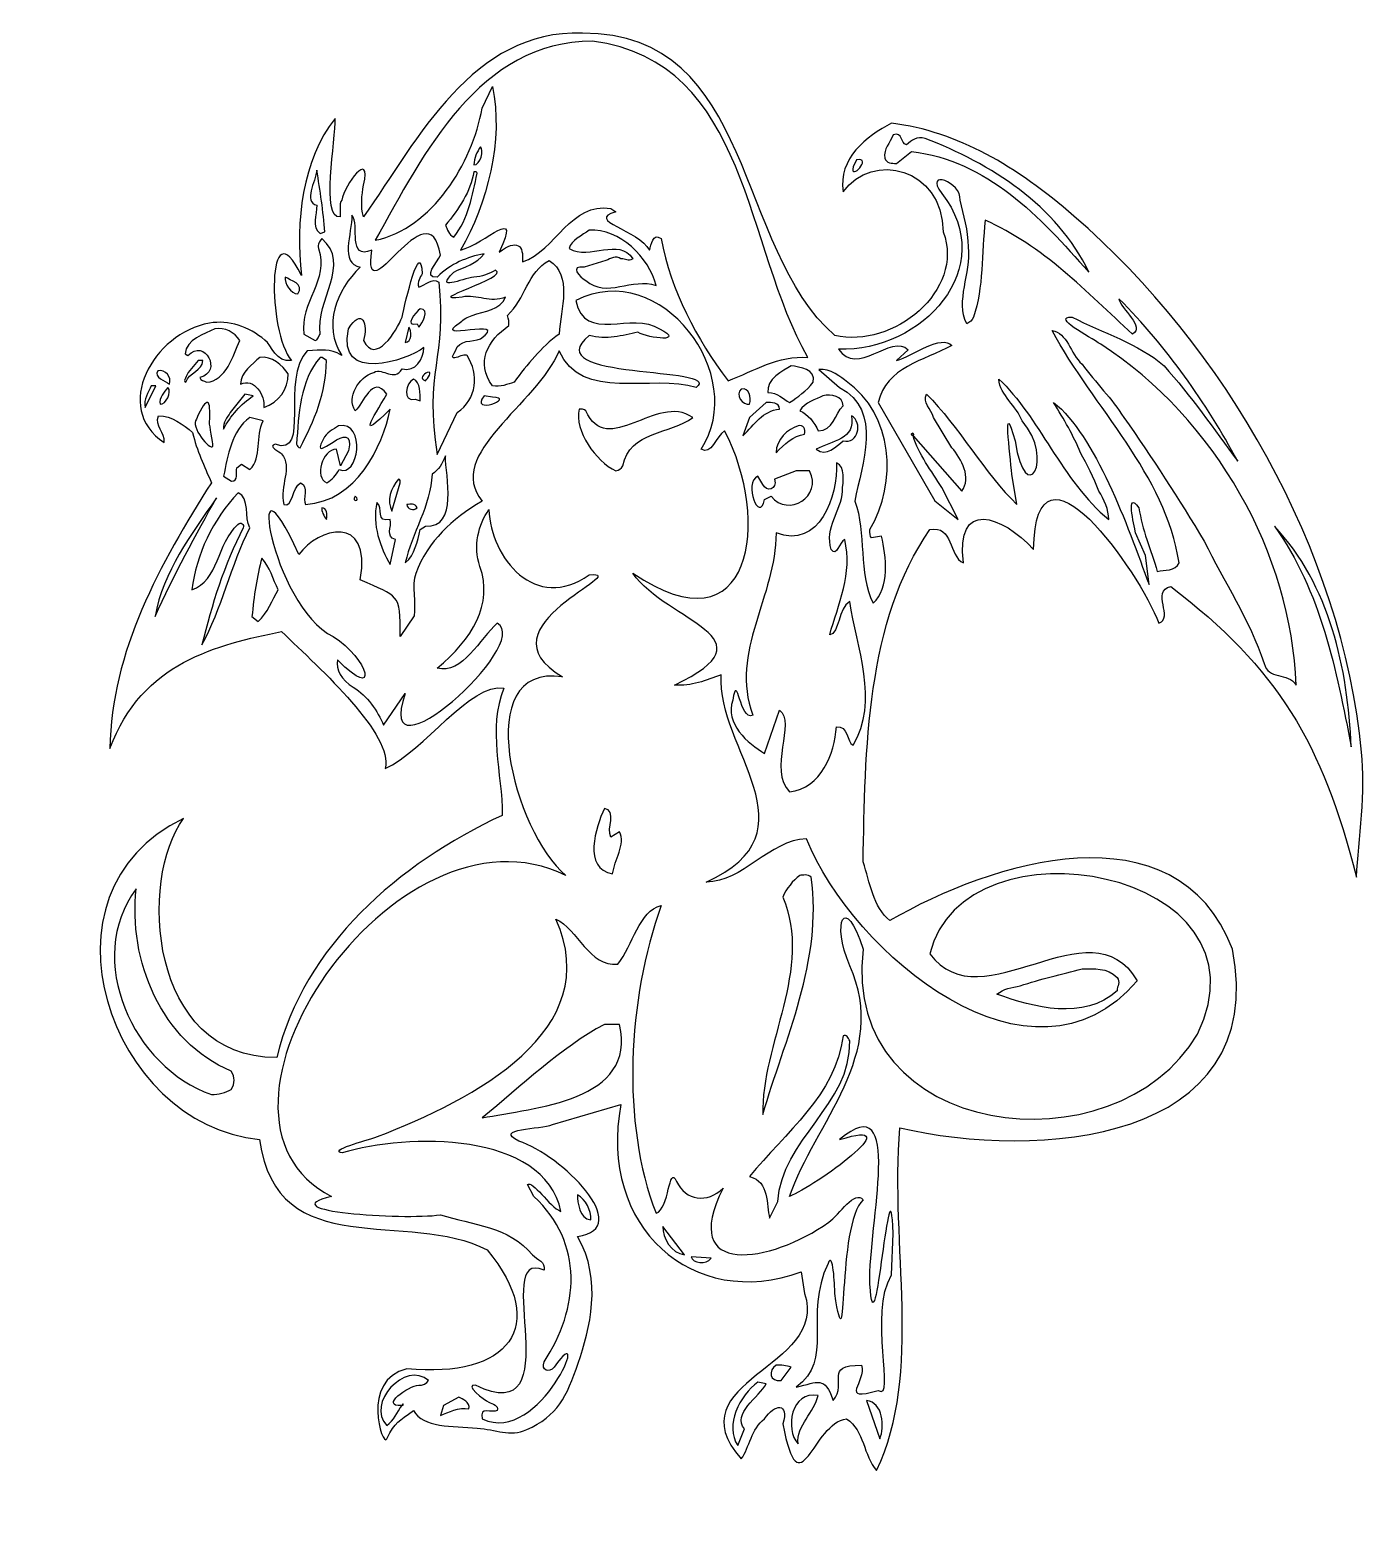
# Model space of a CAD drawing. Header units: centimetres. Extents: x -7.7 to 7, y -8.4 to 7.9.
import ezdxf

# ---------------------------------------------------------------- set-up
doc = ezdxf.new("R2010")
doc.units = ezdxf.units.CM
doc.header["$MEASUREMENT"] = 0
doc.layers.add('Ebene 1', color=7, linetype='Continuous')

msp = doc.modelspace()

# ---------------------------------------------------------------- linework, layer by layer
at = {"layer": 'Ebene 1'}
for points, knots in [([(-1.63815, 7.90137), (0.27446, 7.90137), (0.03316, 5.53155), (1.13806, 4.57651), (1.13806, 4.57651), (1.78068, 4.42665), (2.57316, 5.07181), (2.33186, 5.71443), (2.33186, 5.71443), (2.31408, 6.43071), (1.5597, 6.59835), (1.2295, 6.15639), (1.2295, 6.15639), (1.17362, 6.52469), (1.48604, 6.76345), (1.7629, 6.91077), (1.7629, 6.91077), (2.49188, 6.81933), (3.13958, 6.43579), (3.7695, 5.88969), (3.7695, 5.88969), (5.43066, 4.44951), (6.7159, 2.22955), (6.93434, -0.00564), (6.93434, -0.00564), (6.97498, -0.42728), (6.90894, -0.97338), (6.87592, -1.37978), (6.87592, -1.37978), (6.50762, 0.08833), (6.00978, 0.91637), (4.83376, 1.81553), (4.83376, 1.81553), (4.61278, 1.76219), (4.87186, 1.46755), (4.70422, 1.41167), (4.70422, 1.41167), (4.48324, 1.98063), (3.34532, 3.61893), (3.325, 2.22193), (3.325, 2.22193), (2.97702, 2.60547), (2.4614, 2.77311), (2.55284, 2.07461), (2.55284, 2.07461), (2.38774, 2.14827), (2.44362, 2.49625), (2.18454, 2.44037), (2.18454, 2.44037), (1.48604, 1.44723), (1.46826, -0.0031), (1.45048, -1.21468), (1.45048, -1.21468), (1.52414, -1.43566), (1.5597, -1.70998), (1.74512, -1.85984), (1.74512, -1.85984), (2.84748, -1.21468), (4.88964, -0.57206), (5.51448, -2.17226), (5.51448, -2.17226), (5.91834, -4.32364), (3.34532, -4.48874), (1.85434, -4.13822), (1.85434, -4.13822), (1.74512, -5.44378), (2.11342, -6.82554), (1.5978, -7.90758), (1.5978, -7.90758), (1.45048, -7.74248), (1.46826, -7.46816), (1.2676, -7.33862), (1.2676, -7.33862), (0.8993, -7.37418), (0.75198, -8.36732), (0.56656, -7.3945), (0.56656, -7.3945), (0.64022, -7.15574), (0.47512, -7.17352), (0.3659, -7.33862), (0.3659, -7.33862), (0.21858, -7.45038), (0.2008, -7.65104), (0.10936, -7.78058), (0.10936, -7.78058), (-0.64501, -6.91698), (1.08218, -6.78744), (0.80532, -5.9594), (0.80532, -5.9594), (0.80532, -5.9594), (0.76976, -5.72064), (0.76976, -5.72064), (0.76976, -5.72064), (-0.42403, -6.1626), (-1.47051, -5.2228), (-1.21397, -3.88168), (-1.21397, -3.88168), (-1.21397, -3.88168), (-1.96835, -4.10266), (-1.96835, -4.10266), (-1.96835, -4.10266), (-2.09535, -4.15854), (-2.62875, -4.13822), (-2.33665, -4.28554), (-2.33665, -4.28554), (-1.87437, -4.43286), (-1.04887, -5.24312), (-1.69149, -5.33456), (-1.69149, -5.33456), (-1.41209, -5.81716), (-1.55941, -6.3531), (-1.68387, -6.72648), (-1.68387, -6.72648), (-1.81087, -7.09732), (-1.91247, -7.30814), (-2.25029, -7.458), (-2.25029, -7.458), (-2.44079, -7.54182), (-2.58557, -7.45546), (-2.79639, -7.44022), (-2.79639, -7.44022), (-3.06817, -7.4199), (-3.39329, -7.43768), (-3.49489, -7.24718), (-3.49489, -7.24718), (-3.66253, -7.37418), (-3.69301, -7.36148), (-3.78953, -7.5596), (-3.78953, -7.5596), (-3.83525, -7.65866), (-4.08417, -6.91698), (-3.56855, -6.78744), (-3.56855, -6.78744), (-2.45349, -6.8992), (-1.99121, -6.32008), (-2.68463, -5.48188), (-2.68463, -5.48188), (-3.54823, -5.02214), (-5.00111, -5.64698), (-5.18907, -4.26776), (-5.18907, -4.26776), (-6.84515, -4.10266), (-7.71891, -1.54488), (-6.02727, -0.73716), (-6.02727, -0.73716), (-6.51495, -1.39756), (-6.41843, -3.36606), (-5.00111, -3.36606), (-5.00111, -3.36606), (-4.70139, -2.13416), (-3.65999, -1.23246), (-2.51953, -0.7016), (-2.51953, -0.7016), (-2.51953, -0.23932), (-2.68463, 0.25343), (-2.50175, 0.69539), (-2.50175, 0.69539), (-2.86751, 0.76905), (-3.38313, -0.0031), (-3.80731, -0.18598), (-3.80731, -0.18598), (-3.71333, 0.17977), (-4.50581, 0.89605), (-4.94777, 1.32023), (-4.94777, 1.32023), (-5.65643, 1.17291), (-6.48193, 0.98749), (-6.83499, 0.03245), (-6.83499, 0.03245), (-6.82483, 1.09925), (-6.27873, 2.07461), (-5.71993, 2.95599), (-5.71993, 2.95599), (-5.79867, 3.14141), (-5.87995, 3.30651), (-5.92567, 3.50717), (-5.92567, 3.50717), (-6.02981, 3.59861), (-6.15681, 3.69259), (-6.30159, 3.69259), (-6.30159, 3.69259), (-6.34477, 3.58337), (-6.22539, 3.50717), (-6.23809, 3.39795), (-6.23809, 3.39795), (-6.81975, 3.77641), (-6.35747, 4.60445), (-5.74025, 4.71113), (-5.74025, 4.71113), (-5.52943, 4.74923), (-5.31099, 4.67303), (-5.13065, 4.52571), (-5.13065, 4.52571), (-5.05699, 4.46729), (-5.00873, 4.27679), (-4.83855, 4.29965), (-4.83855, 4.29965), (-5.10271, 4.61207), (-5.11287, 6.02685), (-4.72933, 5.23691), (-4.72933, 5.23691), (-4.79537, 5.82619), (-4.72171, 6.50691), (-4.35849, 6.96411), (-4.35849, 6.96411), (-4.34579, 6.74313), (-4.52105, 5.84397), (-4.30261, 5.88207), (-4.30261, 5.88207), (-4.30261, 5.88207), (-4.30261, 5.97097), (-4.30261, 5.97097), (-4.30261, 5.97097), (-4.30515, 6.00907), (-4.30515, 6.04717), (-4.28483, 6.06495), (-4.28483, 6.06495), (-4.25943, 6.23005), (-3.95463, 6.63391), (-4.04607, 6.23005), (-4.04607, 6.23005), (-4.06385, 6.11829), (-4.08163, 5.99129), (-4.04607, 5.88207), (-4.04607, 5.88207), (-3.43901, 6.74313), (-2.84973, 7.93947), (-1.63815, 7.90137)], [0, 0, 0, 0, 0.01754386, 0.01754386, 0.01754386, 0.01754386, 0.03508772, 0.03508772, 0.03508772, 0.03508772, 0.05263158, 0.05263158, 0.05263158, 0.05263158, 0.07017544, 0.07017544, 0.07017544, 0.07017544, 0.0877193, 0.0877193, 0.0877193, 0.0877193, 0.10526316, 0.10526316, 0.10526316, 0.10526316, 0.12280702, 0.12280702, 0.12280702, 0.12280702, 0.14035088, 0.14035088, 0.14035088, 0.14035088, 0.15789474, 0.15789474, 0.15789474, 0.15789474, 0.1754386, 0.1754386, 0.1754386, 0.1754386, 0.19298246, 0.19298246, 0.19298246, 0.19298246, 0.21052632, 0.21052632, 0.21052632, 0.21052632, 0.22807018, 0.22807018, 0.22807018, 0.22807018, 0.24561404, 0.24561404, 0.24561404, 0.24561404, 0.26315789, 0.26315789, 0.26315789, 0.26315789, 0.28070175, 0.28070175, 0.28070175, 0.28070175, 0.29824561, 0.29824561, 0.29824561, 0.29824561, 0.31578947, 0.31578947, 0.31578947, 0.31578947, 0.33333333, 0.33333333, 0.33333333, 0.33333333, 0.35087719, 0.35087719, 0.35087719, 0.35087719, 0.36842105, 0.36842105, 0.36842105, 0.36842105, 0.38596491, 0.38596491, 0.38596491, 0.38596491, 0.40350877, 0.40350877, 0.40350877, 0.40350877, 0.42105263, 0.42105263, 0.42105263, 0.42105263, 0.43859649, 0.43859649, 0.43859649, 0.43859649, 0.45614035, 0.45614035, 0.45614035, 0.45614035, 0.47368421, 0.47368421, 0.47368421, 0.47368421, 0.49122807, 0.49122807, 0.49122807, 0.49122807, 0.50877193, 0.50877193, 0.50877193, 0.50877193, 0.52631579, 0.52631579, 0.52631579, 0.52631579, 0.54385965, 0.54385965, 0.54385965, 0.54385965, 0.56140351, 0.56140351, 0.56140351, 0.56140351, 0.57894737, 0.57894737, 0.57894737, 0.57894737, 0.59649123, 0.59649123, 0.59649123, 0.59649123, 0.61403509, 0.61403509, 0.61403509, 0.61403509, 0.63157895, 0.63157895, 0.63157895, 0.63157895, 0.64912281, 0.64912281, 0.64912281, 0.64912281, 0.66666667, 0.66666667, 0.66666667, 0.66666667, 0.68421053, 0.68421053, 0.68421053, 0.68421053, 0.70175439, 0.70175439, 0.70175439, 0.70175439, 0.71929825, 0.71929825, 0.71929825, 0.71929825, 0.73684211, 0.73684211, 0.73684211, 0.73684211, 0.75438596, 0.75438596, 0.75438596, 0.75438596, 0.77192982, 0.77192982, 0.77192982, 0.77192982, 0.78947368, 0.78947368, 0.78947368, 0.78947368, 0.80701754, 0.80701754, 0.80701754, 0.80701754, 0.8245614, 0.8245614, 0.8245614, 0.8245614, 0.84210526, 0.84210526, 0.84210526, 0.84210526, 0.85964912, 0.85964912, 0.85964912, 0.85964912, 0.87719298, 0.87719298, 0.87719298, 0.87719298, 0.89473684, 0.89473684, 0.89473684, 0.89473684, 0.9122807, 0.9122807, 0.9122807, 0.9122807, 0.92982456, 0.92982456, 0.92982456, 0.92982456, 0.94736842, 0.94736842, 0.94736842, 0.94736842, 0.96491228, 0.96491228, 0.96491228, 0.96491228, 0.98245614, 0.98245614, 0.98245614, 0.98245614, 1, 1, 1, 1]), ([(-2.00391, 5.40201), (-2.24267, 5.27247), (-2.26299, 4.98037), (-2.46365, 4.79495), (-2.46365, 4.79495), (-2.44587, 4.75685), (-2.44587, 4.72129), (-2.44587, 4.68573), (-2.44587, 4.68573), (-2.68463, 4.52063), (-2.81417, 4.27933), (-2.62875, 4.02279), (-2.62875, 4.02279), (-2.53731, 4.00501), (-2.46365, 4.04057), (-2.38999, 4.06089), (-2.38999, 4.06089), (-2.24267, 4.26155), (-2.09535, 4.44443), (-1.89469, 4.59175), (-1.89469, 4.59175), (-1.87437, 4.86861), (-1.74737, 5.23691), (-2.00391, 5.40201)], [0, 0, 0, 0, 0.16666667, 0.16666667, 0.16666667, 0.16666667, 0.33333333, 0.33333333, 0.33333333, 0.33333333, 0.5, 0.5, 0.5, 0.5, 0.66666667, 0.66666667, 0.66666667, 0.66666667, 0.83333333, 0.83333333, 0.83333333, 0.83333333, 1, 1, 1, 1]), ([(-4.52359, 4.33521), (-4.49057, 4.33521), (-4.47533, 4.31743), (-4.45501, 4.29965), (-4.45501, 4.29965), (-4.45501, 3.94913), (-4.58709, 3.63671), (-4.74457, 3.34207), (-4.74457, 3.34207), (-4.76235, 3.34207), (-4.77759, 3.36239), (-4.78267, 3.38017), (-4.78267, 3.38017), (-4.75981, 3.71037), (-4.74457, 4.07867), (-4.52359, 4.33521)], [0, 0, 0, 0, 0.25, 0.25, 0.25, 0.25, 0.5, 0.5, 0.5, 0.5, 0.75, 0.75, 0.75, 0.75, 1, 1, 1, 1]), ([(-1.67371, 3.76625), (-1.65593, 3.76625), (-1.61783, 3.76625), (-1.60005, 3.74847), (-1.60005, 3.74847), (-1.36129, 3.21507), (-0.82789, 3.94913), (-0.42403, 3.67481), (-0.42403, 3.67481), (-0.66279, 3.48939), (-1.12253, 3.52749), (-1.19365, 3.14141), (-1.19365, 3.14141), (-1.21397, 3.10331), (-1.23175, 3.10331), (-1.26985, 3.08553), (-1.26985, 3.08553), (-1.49083, 3.19475), (-1.72959, 3.52749), (-1.67371, 3.76625)], [0, 0, 0, 0, 0.2, 0.2, 0.2, 0.2, 0.4, 0.4, 0.4, 0.4, 0.6, 0.6, 0.6, 0.6, 0.8, 0.8, 0.8, 0.8, 1, 1, 1, 1]), ([(-4.32293, 3.58337), (-4.00797, 3.63671), (-4.10195, 2.99409), (-4.31531, 3.10331), (-4.31531, 3.10331), (-4.34833, 3.02965), (-4.39151, 2.99409), (-4.44993, 2.95599), (-4.44993, 2.95599), (-4.59217, 3.01187), (-4.50073, 3.32429), (-4.34325, 3.32429), (-4.34325, 3.32429), (-4.34325, 3.32429), (-4.29753, 3.14141), (-4.29753, 3.14141), (-4.29753, 3.14141), (-4.29753, 3.14141), (-4.21117, 3.30651), (-4.21117, 3.30651), (-4.21117, 3.30651), (-4.11973, 3.72815), (-4.66075, 3.10331), (-4.49057, 3.43351), (-4.49057, 3.43351), (-4.46009, 3.50717), (-4.37119, 3.54527), (-4.32293, 3.58337)], [0, 0, 0, 0, 0.14285714, 0.14285714, 0.14285714, 0.14285714, 0.28571429, 0.28571429, 0.28571429, 0.28571429, 0.42857143, 0.42857143, 0.42857143, 0.42857143, 0.57142857, 0.57142857, 0.57142857, 0.57142857, 0.71428571, 0.71428571, 0.71428571, 0.71428571, 0.85714286, 0.85714286, 0.85714286, 0.85714286, 1, 1, 1, 1]), ([(-1.39685, -0.62794), (-1.24953, -0.64572), (-1.37907, -0.84892), (-1.32573, -0.94036), (-1.32573, -0.94036), (-1.32573, -0.94036), (-1.23175, -0.88448), (-1.23175, -0.88448), (-1.23175, -0.88448), (-1.15809, -1.01402), (-1.28763, -1.1969), (-1.30541, -1.34422), (-1.30541, -1.34422), (-1.63815, -1.28834), (-1.49083, -0.8286), (-1.39685, -0.62794)], [0, 0, 0, 0, 0.25, 0.25, 0.25, 0.25, 0.5, 0.5, 0.5, 0.5, 0.75, 0.75, 0.75, 0.75, 1, 1, 1, 1]), ([(0.75198, -1.362), (0.78754, -1.362), (0.84342, -1.34422), (0.87898, -1.37978), (0.87898, -1.37978), (1.00852, -2.29926), (0.58688, -3.1654), (0.34558, -3.99344), (0.34558, -3.99344), (0.3278, -3.21874), (0.8993, -2.3907), (0.56656, -1.60076), (0.56656, -1.60076), (0.60466, -1.50932), (0.67832, -1.41788), (0.75198, -1.362)], [0, 0, 0, 0, 0.25, 0.25, 0.25, 0.25, 0.5, 0.5, 0.5, 0.5, 0.75, 0.75, 0.75, 0.75, 1, 1, 1, 1]), ([(3.8584, -2.3907), (3.63742, -2.44658), (3.39866, -2.50246), (3.17768, -2.57612), (3.17768, -2.57612), (3.08624, -2.5939), (2.9948, -2.61168), (2.92114, -2.66756), (2.92114, -2.66756), (3.325, -2.81488), (3.87872, -2.9622), (4.24448, -2.632), (4.24448, -2.632), (4.24448, -2.57612), (4.28258, -2.53802), (4.24448, -2.48468), (4.24448, -2.48468), (4.13526, -2.37292), (3.98794, -2.3907), (3.8584, -2.3907)], [0, 0, 0, 0, 0.2, 0.2, 0.2, 0.2, 0.4, 0.4, 0.4, 0.4, 0.6, 0.6, 0.6, 0.6, 0.8, 0.8, 0.8, 0.8, 1, 1, 1, 1]), ([(1.2295, -3.1273), (1.2676, -3.10952), (1.28538, -3.14762), (1.30316, -3.18318), (1.30316, -3.18318), (1.32094, -3.88168), (0.54878, -4.26776), (0.51322, -4.94848), (0.51322, -4.94848), (0.51322, -4.94848), (0.42178, -5.13136), (0.42178, -5.13136), (0.42178, -5.13136), (0.38368, -4.98658), (0.42178, -4.7275), (0.2008, -4.67416), (0.2008, -4.67416), (0.58688, -4.1941), (1.15584, -3.77246), (1.2295, -3.1273)], [0, 0, 0, 0, 0.2, 0.2, 0.2, 0.2, 0.4, 0.4, 0.4, 0.4, 0.6, 0.6, 0.6, 0.6, 0.8, 0.8, 0.8, 0.8, 1, 1, 1, 1])]:
    msp.add_open_spline(points, degree=3, knots=knots, dxfattribs=at)
at = {"layer": 'Ebene 1', "color": 7}
for points, knots in [([(-1.52639, 7.81247), (0.2008, 7.58895), (0.14492, 5.53155), (0.84342, 4.33521), (0.84342, 4.33521), (0.51322, 4.35553), (0.25414, 4.18789), (-0.03541, 4.07867), (-0.03541, 4.07867), (-0.38593, 4.53841), (-0.66279, 5.07181), (-0.77201, 5.64077), (-0.77201, 5.64077), (-0.86345, 5.71443), (-0.88123, 5.56965), (-0.90155, 5.51377), (-0.90155, 5.51377), (-1.01331, 5.73475), (-1.61783, 5.84397), (-1.26985, 5.93541), (-1.26985, 5.93541), (-1.26985, 5.93541), (-1.32573, 5.97097), (-1.32573, 5.97097), (-1.32573, 5.97097), (-1.76515, 6.04717), (-1.93025, 5.51377), (-2.29855, 5.38423), (-2.29855, 5.38423), (-2.28077, 5.56965), (-2.35443, 5.64077), (-2.55509, 5.49345), (-2.55509, 5.49345), (-2.29855, 6.02685), (-2.70241, 5.58489), (-2.97927, 5.51377), (-2.97927, 5.51377), (-2.68463, 6.02685), (-2.50175, 6.72789), (-2.62875, 7.31463), (-2.62875, 7.31463), (-2.62875, 7.31463), (-2.74051, 7.07587), (-2.74051, 7.07587), (-2.74051, 7.07587), (-2.84973, 6.46881), (-3.29169, 5.74999), (-3.91653, 5.62299), (-3.91653, 5.62299), (-3.38313, 6.57803), (-2.77607, 7.81247), (-1.52639, 7.81247)], [0, 0, 0, 0, 0.07692308, 0.07692308, 0.07692308, 0.07692308, 0.15384615, 0.15384615, 0.15384615, 0.15384615, 0.23076923, 0.23076923, 0.23076923, 0.23076923, 0.30769231, 0.30769231, 0.30769231, 0.30769231, 0.38461538, 0.38461538, 0.38461538, 0.38461538, 0.46153846, 0.46153846, 0.46153846, 0.46153846, 0.53846154, 0.53846154, 0.53846154, 0.53846154, 0.61538462, 0.61538462, 0.61538462, 0.61538462, 0.69230769, 0.69230769, 0.69230769, 0.69230769, 0.76923077, 0.76923077, 0.76923077, 0.76923077, 0.84615385, 0.84615385, 0.84615385, 0.84615385, 0.92307692, 0.92307692, 0.92307692, 0.92307692, 1, 1, 1, 1]), ([(3.93206, 5.27247), (3.39866, 5.88207), (2.80938, 6.50691), (1.98388, 6.59835), (1.98388, 6.59835), (1.98388, 6.59835), (1.81624, 6.46881), (1.81624, 6.46881), (1.81624, 6.46881), (1.7629, 6.46881), (1.70702, 6.46881), (1.68924, 6.52469), (1.68924, 6.52469), (1.67146, 6.63391), (1.74512, 6.68979), (1.78068, 6.78123), (1.78068, 6.78123), (1.89244, 6.81933), (1.85434, 6.68979), (1.928, 6.67201), (1.928, 6.67201), (1.98388, 6.72789), (2.03976, 6.76345), (2.1312, 6.74313), (2.1312, 6.74313), (2.84748, 6.46881), (3.58408, 6.00907), (3.93206, 5.27247)], [0, 0, 0, 0, 0.14285714, 0.14285714, 0.14285714, 0.14285714, 0.28571429, 0.28571429, 0.28571429, 0.28571429, 0.42857143, 0.42857143, 0.42857143, 0.42857143, 0.57142857, 0.57142857, 0.57142857, 0.57142857, 0.71428571, 0.71428571, 0.71428571, 0.71428571, 0.85714286, 0.85714286, 0.85714286, 0.85714286, 1, 1, 1, 1]), ([(-2.75829, 6.65169), (-2.72019, 6.61613), (-2.75829, 6.45103), (-2.83195, 6.45103), (-2.83195, 6.45103), (-2.83195, 6.52469), (-2.79639, 6.59835), (-2.75829, 6.65169)], [0, 0, 0, 0, 0.5, 0.5, 0.5, 0.5, 1, 1, 1, 1]), ([(1.37682, 6.50691), (1.5597, 6.54247), (1.30316, 6.26561), (1.33872, 6.43071), (1.33872, 6.43071), (1.33872, 6.43071), (1.37682, 6.50691), (1.37682, 6.50691)], [0, 0, 0, 0, 0.5, 0.5, 0.5, 0.5, 1, 1, 1, 1]), ([(-4.55915, 6.39515), (-4.52613, 6.17417), (-4.48549, 5.93541), (-4.47279, 5.71443), (-4.47279, 5.71443), (-4.47279, 5.71443), (-4.52359, 5.69665), (-4.52359, 5.69665), (-4.52359, 5.69665), (-4.62011, 5.77031), (-4.55915, 5.89985), (-4.55915, 6.00907), (-4.55915, 6.00907), (-4.71155, 6.04717), (-4.57439, 6.26561), (-4.55915, 6.39515)], [0, 0, 0, 0, 0.25, 0.25, 0.25, 0.25, 0.5, 0.5, 0.5, 0.5, 0.75, 0.75, 0.75, 0.75, 1, 1, 1, 1]), ([(-2.83195, 6.37737), (-2.81417, 6.37737), (-2.79639, 6.37737), (-2.79639, 6.35959), (-2.79639, 6.35959), (-2.84973, 6.11829), (-2.88783, 5.86175), (-3.05293, 5.65855), (-3.05293, 5.65855), (-3.10881, 5.67887), (-3.12659, 5.74999), (-3.14437, 5.78809), (-3.14437, 5.78809), (-2.99705, 5.97097), (-2.86751, 6.15639), (-2.83195, 6.37737)], [0, 0, 0, 0, 0.25, 0.25, 0.25, 0.25, 0.5, 0.5, 0.5, 0.5, 0.75, 0.75, 0.75, 0.75, 1, 1, 1, 1]), ([(5.57036, 3.19475), (5.31128, 3.54527), (5.05474, 3.91357), (4.7601, 4.24377), (4.7601, 4.24377), (4.48324, 4.48253), (4.07938, 4.61207), (3.74918, 4.77717), (3.74918, 4.77717), (3.5155, 4.78225), (3.93714, 4.56127), (4.06414, 4.47999), (4.06414, 4.47999), (5.33414, 3.65703), (6.16218, 2.16859), (6.21298, 0.73095), (6.21298, 0.73095), (6.12154, 0.87827), (5.90056, 0.78683), (5.86246, 0.96971), (5.86246, 0.96971), (5.69736, 1.44723), (5.42304, 1.87141), (5.20206, 2.31337), (5.20206, 2.31337), (4.9252, 2.77311), (4.63056, 3.23285), (4.31814, 3.67481), (4.31814, 3.67481), (4.19114, 3.87547), (4.00572, 4.06089), (3.8584, 4.26155), (3.8584, 4.26155), (3.7314, 4.37331), (3.6933, 4.61207), (3.5282, 4.62985), (3.5282, 4.62985), (3.98794, 3.78403), (4.77788, 3.04997), (4.9252, 2.07461), (4.9252, 2.07461), (4.88964, 1.98063), (4.7601, 2.00095), (4.68644, 1.98063), (4.68644, 1.98063), (4.61278, 2.22193), (4.52134, 2.44037), (4.48324, 2.68167), (4.48324, 2.68167), (4.33592, 2.88233), (4.4299, 2.49625), (4.44768, 2.40481), (4.44768, 2.40481), (4.44768, 2.40481), (4.5569, 2.15589), (4.5569, 2.15589), (4.5569, 2.15589), (4.5569, 2.15589), (4.595, 1.83585), (4.595, 1.83585), (4.595, 1.83585), (4.35624, 2.49625), (4.00572, 3.47161), (3.54598, 3.83991), (3.54598, 3.83991), (3.65774, 3.65449), (3.76696, 3.47161), (3.84062, 3.28619), (3.84062, 3.28619), (3.91428, 3.15919), (3.98794, 3.01187), (4.04382, 2.86455), (4.04382, 2.86455), (4.0997, 2.77311), (4.15304, 2.66135), (4.15304, 2.55213), (4.15304, 2.55213), (3.63742, 2.97377), (3.38088, 3.69259), (2.94146, 4.09645), (2.94146, 4.09645), (2.9567, 3.91357), (3.14212, 3.80181), (3.198, 3.63671), (3.198, 3.63671), (3.5663, 3.21507), (3.23356, 2.66135), (3.1218, 3.41573), (3.1218, 3.41573), (2.97702, 3.93135), (3.06846, 3.26841), (3.08624, 3.04997), (3.08624, 3.04997), (3.08624, 3.04997), (3.14212, 2.71723), (3.14212, 2.71723), (3.14212, 2.71723), (2.7916, 3.04997), (2.49696, 3.58337), (2.14898, 3.93135), (2.14898, 3.93135), (2.0931, 3.83991), (2.20486, 3.76625), (2.22264, 3.67481), (2.22264, 3.67481), (2.22264, 3.67481), (2.42584, 3.34207), (2.42584, 3.34207), (2.42584, 3.34207), (2.53506, 3.21507), (2.64428, 3.01187), (2.53506, 2.86455), (2.53506, 2.86455), (2.53506, 2.86455), (2.00166, 3.47161), (2.00166, 3.47161), (2.00166, 3.47161), (2.01944, 3.52749), (1.94832, 3.48939), (2.00166, 3.47161), (2.00166, 3.47161), (2.05754, 3.26841), (2.20486, 3.08553), (2.31408, 2.90265), (2.31408, 2.90265), (2.31408, 2.90265), (2.49696, 2.55213), (2.49696, 2.55213), (2.49696, 2.55213), (2.49696, 2.55213), (2.23788, 2.75787), (2.23788, 2.75787), (2.23788, 2.75787), (2.23788, 2.75787), (1.61558, 3.83991), (1.61558, 3.83991), (1.61558, 3.83991), (1.70702, 4.22599), (2.11342, 4.29965), (2.42584, 4.46475), (2.42584, 4.46475), (2.31408, 4.59175), (2.00166, 4.35553), (1.81624, 4.29965), (1.81624, 4.29965), (1.81624, 4.29965), (1.94578, 4.41903), (1.94578, 4.41903), (1.94578, 4.41903), (1.76036, 4.60191), (1.3819, 4.11423), (1.1787, 4.42665), (1.1787, 4.42665), (2.09818, 4.38855), (2.9567, 5.32835), (2.31408, 6.13861), (2.31408, 6.13861), (2.11342, 6.41293), (2.53506, 6.26561), (2.51728, 6.06495), (2.51728, 6.06495), (2.55284, 5.89985), (2.60872, 5.73475), (2.60872, 5.54933), (2.60872, 5.54933), (2.64428, 5.25469), (2.4614, 4.96005), (2.59094, 4.70351), (2.59094, 4.70351), (2.6265, 4.72129), (2.64428, 4.74161), (2.6646, 4.77717), (2.6646, 4.77717), (2.77382, 5.10737), (2.75604, 5.47567), (2.7916, 5.84397), (2.7916, 5.84397), (3.41898, 5.56965), (3.91428, 5.05403), (4.41212, 4.59175), (4.41212, 4.59175), (4.55944, 4.66795), (4.28258, 4.86861), (4.2648, 4.98037), (4.2648, 4.98037), (4.79566, 4.44443), (5.21984, 3.83991), (5.57036, 3.19475)], [0, 0, 0, 0, 0.0212766, 0.0212766, 0.0212766, 0.0212766, 0.04255319, 0.04255319, 0.04255319, 0.04255319, 0.06382979, 0.06382979, 0.06382979, 0.06382979, 0.08510638, 0.08510638, 0.08510638, 0.08510638, 0.10638298, 0.10638298, 0.10638298, 0.10638298, 0.12765957, 0.12765957, 0.12765957, 0.12765957, 0.14893617, 0.14893617, 0.14893617, 0.14893617, 0.17021277, 0.17021277, 0.17021277, 0.17021277, 0.19148936, 0.19148936, 0.19148936, 0.19148936, 0.21276596, 0.21276596, 0.21276596, 0.21276596, 0.23404255, 0.23404255, 0.23404255, 0.23404255, 0.25531915, 0.25531915, 0.25531915, 0.25531915, 0.27659574, 0.27659574, 0.27659574, 0.27659574, 0.29787234, 0.29787234, 0.29787234, 0.29787234, 0.31914894, 0.31914894, 0.31914894, 0.31914894, 0.34042553, 0.34042553, 0.34042553, 0.34042553, 0.36170213, 0.36170213, 0.36170213, 0.36170213, 0.38297872, 0.38297872, 0.38297872, 0.38297872, 0.40425532, 0.40425532, 0.40425532, 0.40425532, 0.42553191, 0.42553191, 0.42553191, 0.42553191, 0.44680851, 0.44680851, 0.44680851, 0.44680851, 0.46808511, 0.46808511, 0.46808511, 0.46808511, 0.4893617, 0.4893617, 0.4893617, 0.4893617, 0.5106383, 0.5106383, 0.5106383, 0.5106383, 0.53191489, 0.53191489, 0.53191489, 0.53191489, 0.55319149, 0.55319149, 0.55319149, 0.55319149, 0.57446809, 0.57446809, 0.57446809, 0.57446809, 0.59574468, 0.59574468, 0.59574468, 0.59574468, 0.61702128, 0.61702128, 0.61702128, 0.61702128, 0.63829787, 0.63829787, 0.63829787, 0.63829787, 0.65957447, 0.65957447, 0.65957447, 0.65957447, 0.68085106, 0.68085106, 0.68085106, 0.68085106, 0.70212766, 0.70212766, 0.70212766, 0.70212766, 0.72340426, 0.72340426, 0.72340426, 0.72340426, 0.74468085, 0.74468085, 0.74468085, 0.74468085, 0.76595745, 0.76595745, 0.76595745, 0.76595745, 0.78723404, 0.78723404, 0.78723404, 0.78723404, 0.80851064, 0.80851064, 0.80851064, 0.80851064, 0.82978723, 0.82978723, 0.82978723, 0.82978723, 0.85106383, 0.85106383, 0.85106383, 0.85106383, 0.87234043, 0.87234043, 0.87234043, 0.87234043, 0.89361702, 0.89361702, 0.89361702, 0.89361702, 0.91489362, 0.91489362, 0.91489362, 0.91489362, 0.93617021, 0.93617021, 0.93617021, 0.93617021, 0.95744681, 0.95744681, 0.95744681, 0.95744681, 0.9787234, 0.9787234, 0.9787234, 0.9787234, 1, 1, 1, 1]), ([(-4.17307, 5.89985), (-4.08163, 5.78809), (-4.22895, 5.40201), (-3.95463, 5.51377), (-3.95463, 5.51377), (-4.06385, 4.74161), (-3.32979, 6.24783), (-3.20025, 5.45789), (-3.20025, 5.45789), (-3.23581, 5.38423), (-3.40091, 5.20135), (-3.23581, 5.21913), (-3.23581, 5.21913), (-3.08849, 5.36645), (-2.90561, 5.43757), (-2.72019, 5.47567), (-2.72019, 5.47567), (-2.79639, 5.36645), (-2.94371, 5.32835), (-3.05293, 5.27247), (-3.05293, 5.27247), (-3.27391, 5.05403), (-2.96149, 5.20135), (-2.83195, 5.21913), (-2.83195, 5.21913), (-2.74051, 5.21913), (-2.66685, 5.25469), (-2.59319, 5.29279), (-2.59319, 5.29279), (-2.42809, 5.21913), (-3.42123, 4.94227), (-2.96149, 4.99815), (-2.96149, 4.99815), (-2.79639, 5.03371), (-2.64907, 4.92449), (-2.48397, 4.99815), (-2.48397, 4.99815), (-2.53731, 4.85083), (-2.72019, 4.85083), (-2.84973, 4.79495), (-2.84973, 4.79495), (-2.90561, 4.77717), (-2.94371, 4.75685), (-2.97927, 4.72129), (-2.97927, 4.72129), (-3.34503, 4.48253), (-2.40777, 4.79495), (-2.75829, 4.53841), (-2.75829, 4.53841), (-2.84973, 4.50031), (-2.99705, 4.53841), (-3.03261, 4.40887), (-3.03261, 4.40887), (-3.14437, 4.24377), (-2.94371, 4.39109), (-2.90561, 4.35553), (-2.90561, 4.35553), (-2.77607, 4.15233), (-2.79639, 3.87547), (-3.01483, 3.72815), (-3.01483, 3.72815), (-3.01483, 3.72815), (-3.23581, 3.26841), (-3.23581, 3.26841), (-3.23581, 3.26841), (-3.38313, 4.15233), (-3.12659, 4.35553), (-3.21803, 5.16325), (-3.21803, 5.16325), (-3.29169, 5.21913), (-3.36535, 5.12515), (-3.43901, 5.10737), (-3.43901, 5.10737), (-3.45679, 5.16325), (-3.42123, 5.21913), (-3.40091, 5.25469), (-3.40091, 5.25469), (-3.42123, 5.65855), (-3.58633, 4.94227), (-3.62189, 4.77717), (-3.62189, 4.77717), (-3.67777, 4.62985), (-3.91653, 4.24377), (-4.04607, 4.52063), (-4.04607, 4.52063), (-3.99019, 4.70351), (-4.06385, 4.88893), (-4.21117, 4.64763), (-4.21117, 4.64763), (-4.34833, 4.04057), (-3.56855, 4.29965), (-3.38313, 4.44443), (-3.38313, 4.44443), (-3.38313, 4.31743), (-3.47711, 4.17011), (-3.62189, 4.20821), (-3.62189, 4.20821), (-3.71333, 4.06089), (-3.82509, 4.22599), (-3.93431, 4.17011), (-3.93431, 4.17011), (-4.10195, 4.11423), (-4.23657, 3.89579), (-4.13751, 3.74847), (-4.13751, 3.74847), (-4.04607, 3.81959), (-3.95463, 4.15233), (-3.78953, 3.93135), (-3.78953, 3.93135), (-3.95463, 3.65449), (-4.11973, 3.39795), (-3.75143, 3.76625), (-3.75143, 3.76625), (-3.84287, 3.34207), (-4.11973, 2.75533), (-4.68361, 2.71723), (-4.68361, 2.71723), (-4.72171, 2.77311), (-4.64043, 2.92043), (-4.73949, 2.95599), (-4.73949, 2.95599), (-4.83093, 2.90265), (-4.82331, 2.68167), (-4.92237, 2.71723), (-4.92237, 2.71723), (-4.97317, 2.92551), (-4.82331, 3.12109), (-4.94777, 3.27603), (-4.94777, 3.27603), (-4.96555, 3.29635), (-5.10525, 3.35731), (-5.01889, 3.38017), (-5.01889, 3.38017), (-4.62011, 3.23285), (-4.96809, 4.09645), (-4.66583, 4.40887), (-4.66583, 4.40887), (-4.49819, 4.40887), (-4.42453, 4.44443), (-4.28483, 4.35553), (-4.28483, 4.35553), (-4.49565, 4.68573), (-4.34833, 5.07181), (-4.08163, 5.32835), (-4.08163, 5.32835), (-4.31277, 5.36645), (-4.17307, 5.69665), (-4.17307, 5.89985)], [0, 0, 0, 0, 0.02702703, 0.02702703, 0.02702703, 0.02702703, 0.05405405, 0.05405405, 0.05405405, 0.05405405, 0.08108108, 0.08108108, 0.08108108, 0.08108108, 0.10810811, 0.10810811, 0.10810811, 0.10810811, 0.13513514, 0.13513514, 0.13513514, 0.13513514, 0.16216216, 0.16216216, 0.16216216, 0.16216216, 0.18918919, 0.18918919, 0.18918919, 0.18918919, 0.21621622, 0.21621622, 0.21621622, 0.21621622, 0.24324324, 0.24324324, 0.24324324, 0.24324324, 0.27027027, 0.27027027, 0.27027027, 0.27027027, 0.2972973, 0.2972973, 0.2972973, 0.2972973, 0.32432432, 0.32432432, 0.32432432, 0.32432432, 0.35135135, 0.35135135, 0.35135135, 0.35135135, 0.37837838, 0.37837838, 0.37837838, 0.37837838, 0.40540541, 0.40540541, 0.40540541, 0.40540541, 0.43243243, 0.43243243, 0.43243243, 0.43243243, 0.45945946, 0.45945946, 0.45945946, 0.45945946, 0.48648649, 0.48648649, 0.48648649, 0.48648649, 0.51351351, 0.51351351, 0.51351351, 0.51351351, 0.54054054, 0.54054054, 0.54054054, 0.54054054, 0.56756757, 0.56756757, 0.56756757, 0.56756757, 0.59459459, 0.59459459, 0.59459459, 0.59459459, 0.62162162, 0.62162162, 0.62162162, 0.62162162, 0.64864865, 0.64864865, 0.64864865, 0.64864865, 0.67567568, 0.67567568, 0.67567568, 0.67567568, 0.7027027, 0.7027027, 0.7027027, 0.7027027, 0.72972973, 0.72972973, 0.72972973, 0.72972973, 0.75675676, 0.75675676, 0.75675676, 0.75675676, 0.78378378, 0.78378378, 0.78378378, 0.78378378, 0.81081081, 0.81081081, 0.81081081, 0.81081081, 0.83783784, 0.83783784, 0.83783784, 0.83783784, 0.86486486, 0.86486486, 0.86486486, 0.86486486, 0.89189189, 0.89189189, 0.89189189, 0.89189189, 0.91891892, 0.91891892, 0.91891892, 0.91891892, 0.94594595, 0.94594595, 0.94594595, 0.94594595, 0.97297297, 0.97297297, 0.97297297, 0.97297297, 1, 1, 1, 1]), ([(-1.56195, 5.73475), (-1.23175, 5.74999), (-0.90155, 5.43757), (-0.82789, 5.12515), (-0.82789, 5.12515), (-1.08443, 5.21913), (-1.37907, 4.98037), (-1.60005, 5.18103), (-1.60005, 5.18103), (-1.67371, 5.21913), (-1.78293, 5.34613), (-1.61783, 5.32835), (-1.61783, 5.32835), (-1.61783, 5.32835), (-1.37907, 5.40201), (-1.37907, 5.40201), (-1.37907, 5.40201), (-1.32573, 5.41979), (-1.26985, 5.45789), (-1.21397, 5.41979), (-1.21397, 5.41979), (-1.15809, 5.41979), (-1.14031, 5.38423), (-1.08443, 5.41979), (-1.08443, 5.41979), (-1.23175, 5.65855), (-1.56195, 5.40201), (-1.78293, 5.53155), (-1.78293, 5.53155), (-1.76515, 5.62299), (-1.63815, 5.67887), (-1.56195, 5.73475)], [0, 0, 0, 0, 0.125, 0.125, 0.125, 0.125, 0.25, 0.25, 0.25, 0.25, 0.375, 0.375, 0.375, 0.375, 0.5, 0.5, 0.5, 0.5, 0.625, 0.625, 0.625, 0.625, 0.75, 0.75, 0.75, 0.75, 0.875, 0.875, 0.875, 0.875, 1, 1, 1, 1]), ([(-4.50581, 5.64077), (-4.17307, 5.36645), (-4.57439, 4.96005), (-4.52359, 4.59175), (-4.52359, 4.59175), (-4.54137, 4.57651), (-4.54391, 4.52063), (-4.57947, 4.52063), (-4.57947, 4.52063), (-4.57947, 4.52063), (-4.70139, 4.59175), (-4.70139, 4.59175), (-4.70139, 4.59175), (-4.74965, 4.94227), (-4.41945, 5.18103), (-4.54137, 5.53155), (-4.54137, 5.53155), (-4.55407, 5.58489), (-4.52867, 5.60521), (-4.50581, 5.64077)], [0, 0, 0, 0, 0.2, 0.2, 0.2, 0.2, 0.4, 0.4, 0.4, 0.4, 0.6, 0.6, 0.6, 0.6, 0.8, 0.8, 0.8, 0.8, 1, 1, 1, 1]), ([(-0.82789, -5.07802), (-1.21397, -4.08488), (-1.14031, -2.72344), (-0.77201, -1.69474), (-0.77201, -1.69474), (-1.01331, -1.74808), (-1.08443, -2.13416), (-1.24953, -2.33736), (-1.24953, -2.33736), (-1.56195, -2.37292), (-1.69149, -1.95128), (-1.93025, -1.84206), (-1.93025, -1.84206), (-1.37399, -3.06888), (-2.82941, -3.8258), (-3.89367, -4.23474), (-3.89367, -4.23474), (-4.02575, -4.283), (-4.43977, -4.3846), (-4.27975, -4.41508), (-4.27975, -4.41508), (-3.56855, -4.1941), (-2.05979, -4.17632), (-1.87437, -5.0577), (-1.87437, -5.0577), (-2.00391, -5.00436), (-2.18679, -4.70972), (-2.24267, -4.76306), (-2.24267, -4.76306), (-2.24267, -4.76306), (-2.17155, -4.8926), (-2.17155, -4.8926), (-2.17155, -4.8926), (-1.61783, -5.40822), (-1.67371, -6.1245), (-2.05979, -6.71378), (-2.05979, -6.71378), (-2.09535, -6.80522), (-2.00391, -6.84078), (-1.95057, -6.76966), (-1.95057, -6.76966), (-1.50861, -6.1626), (-2.09535, -7.65104), (-2.74051, -7.33862), (-2.74051, -7.33862), (-2.77607, -7.1913), (-2.62875, -7.28274), (-2.57541, -7.24718), (-2.57541, -7.24718), (-2.55509, -7.1913), (-2.62875, -7.17352), (-2.66685, -7.15574), (-2.66685, -7.15574), (-2.72019, -7.13796), (-2.94371, -6.95254), (-2.81417, -6.97032), (-2.81417, -6.97032), (-1.74737, -7.48594), (-2.66685, -5.44378), (-2.05979, -5.70286), (-2.05979, -5.70286), (-2.04201, -5.61142), (-2.13345, -5.5911), (-2.18679, -5.53522), (-2.18679, -5.53522), (-2.44587, -5.2228), (-2.84973, -5.20502), (-3.20025, -5.0958), (-3.20025, -5.0958), (-3.62189, -5.15168), (-5.08747, -5.0577), (-4.39913, -4.8926), (-4.39913, -4.8926), (-6.12125, -4.01122), (-3.69555, -0.44252), (-1.82103, -1.362), (-1.82103, -1.362), (-2.38999, -0.88448), (-2.88783, 0.96971), (-1.85659, 0.82239), (-1.85659, 0.82239), (-2.81417, 1.37611), (-1.04887, 1.98063), (-1.56195, 1.94507), (-1.56195, 1.94507), (-2.15123, 1.52343), (-2.64907, 2.12795), (-2.66685, 2.66135), (-2.66685, 2.66135), (-2.78115, 2.49879), (-2.84211, 2.25749), (-2.76591, 2.03651), (-2.76591, 2.03651), (-2.61859, 1.61995), (-2.84719, 1.23895), (-3.23581, 0.91637), (-3.23581, 0.91637), (-2.96149, 0.84271), (-2.75829, 1.24657), (-2.57541, 1.41167), (-2.57541, 1.41167), (-2.17155, 1.19069), (-3.95463, -0.40442), (-3.58633, 0.63951), (-3.58633, 0.63951), (-3.58633, 0.63951), (-3.82509, 0.28899), (-3.82509, 0.28899), (-3.82509, 0.28899), (-3.89367, 0.45155), (-4.00035, 0.60903), (-4.16037, 0.70809), (-4.16037, 0.70809), (-4.28483, 0.78429), (-4.35595, 0.90367), (-4.33309, 1.00781), (-4.33309, 1.00781), (-3.86065, 0.53029), (-3.99019, 1.02559), (-4.38135, 1.26435), (-4.38135, 1.26435), (-5.06207, 1.59709), (-5.37195, 3.52749), (-4.75727, 2.16605), (-4.75727, 2.16605), (-4.54899, 2.46069), (-3.95463, 2.62579), (-4.08163, 1.88919), (-4.08163, 1.88919), (-3.65999, 1.68853), (-3.64221, 1.76219), (-3.64221, 1.26435), (-3.64221, 1.26435), (-3.64221, 1.26435), (-3.48981, 1.49295), (-3.48981, 1.49295), (-3.48981, 1.49295), (-3.46695, 1.62249), (-3.52029, 1.83585), (-3.47203, 1.95777), (-3.47203, 1.95777), (-3.32979, 2.32353), (-3.08341, 2.54705), (-2.74051, 2.75533), (-2.74051, 2.75533), (-3.16469, 3.26841), (-2.13345, 3.81959), (-1.89469, 4.40887), (-1.89469, 4.40887), (-1.65593, 3.83991), (-0.86345, 4.15233), (-0.38593, 4.00501), (-0.38593, 4.00501), (-0.07351, 4.24377), (-2.17155, 4.07867), (-1.56195, 4.57651), (-1.56195, 4.57651), (-1.37907, 4.52063), (-1.19365, 4.57651), (-1.02855, 4.61207), (-1.02855, 4.61207), (-0.90155, 4.53841), (-0.49769, 4.50031), (-0.78979, 4.64763), (-0.78979, 4.64763), (-1.08443, 4.85083), (-1.61783, 4.48253), (-1.70927, 4.96005), (-1.70927, 4.96005), (-0.77201, 5.43757), (0.2008, 4.13201), (-0.33259, 3.32429), (-0.33259, 3.32429), (-0.22083, 3.25063), (-0.16495, 3.47161), (-0.07351, 3.52749), (-0.07351, 3.52749), (0.43956, 2.55213), (0.23636, 1.06369), (-1.08443, 1.96285), (-1.08443, 1.96285), (-0.69835, 1.41167), (0.4929, 1.26435), (-0.62469, 0.73095), (-0.62469, 0.73095), (-0.44181, 0.71317), (-0.27671, 0.78683), (-0.11161, 0.84271), (-0.11161, 0.84271), (-0.16495, 0.03245), (0.95518, -0.88448), (-0.27671, -1.43566), (-0.27671, -1.43566), (0.12714, -1.43566), (0.42178, -0.97592), (0.82564, -0.95814), (0.82564, -0.95814), (1.33872, -2.2256), (3.30722, -3.88168), (4.46546, -2.52024), (4.46546, -2.52024), (3.94984, -1.63886), (2.75604, -3.0003), (2.18454, -2.2256), (2.18454, -2.2256), (2.55284, -0.68128), (6.00978, -1.28834), (5.1284, -3.10952), (5.1284, -3.10952), (4.2267, -4.63606), (1.1914, -4.26776), (1.45048, -2.17226), (1.45048, -2.17226), (1.24728, -1.54488), (1.09996, -1.87762), (1.30316, -2.35514), (1.30316, -2.35514), (1.74512, -3.3305), (0.91708, -4.08488), (0.64022, -4.8926), (0.64022, -4.8926), (0.91708, -4.78338), (2.00166, -4.01122), (1.1914, -4.26776), (1.1914, -4.26776), (1.91022, -3.6607), (1.50636, -5.19486), (1.52414, -5.85526), (1.52414, -5.85526), (1.58002, -6.75696), (1.74512, -4.30586), (1.78068, -5.299), (1.78068, -5.299), (1.78068, -5.299), (1.7629, -5.7562), (1.7629, -5.7562), (1.7629, -5.7562), (1.50382, -6.18038), (1.81624, -7.15574), (1.61558, -7.0262), (1.61558, -7.0262), (1.17362, -7.15574), (1.48604, -6.93476), (1.4327, -6.74934), (1.4327, -6.74934), (1.00852, -6.74934), (1.28538, -6.93476), (1.12028, -7.13796), (1.12028, -7.13796), (1.0263, -6.8611), (0.95518, -6.93476), (0.71388, -6.99064), (0.71388, -6.99064), (1.13806, -6.69346), (0.78754, -6.21594), (1.0644, -5.6292), (1.0644, -5.6292), (1.12028, -5.48188), (1.13806, -5.86796), (1.13806, -5.9594), (1.13806, -5.9594), (1.28538, -6.89666), (1.15584, -5.20502), (1.45048, -4.9307), (1.45048, -4.9307), (1.36158, -4.81386), (1.18886, -5.09326), (1.07202, -5.17708), (1.07202, -5.17708), (0.43448, -5.6292), (-0.58913, -5.7943), (-0.09129, -4.80116), (-0.09129, -4.80116), (-0.26401, -4.97388), (-0.50277, -4.94086), (-0.60183, -4.7275), (-0.60183, -4.7275), (-0.69327, -4.53446), (-0.67803, -5.0323), (-0.82789, -5.07802)], [0, 0, 0, 0, 0.01428571, 0.01428571, 0.01428571, 0.01428571, 0.02857143, 0.02857143, 0.02857143, 0.02857143, 0.04285714, 0.04285714, 0.04285714, 0.04285714, 0.05714286, 0.05714286, 0.05714286, 0.05714286, 0.07142857, 0.07142857, 0.07142857, 0.07142857, 0.08571429, 0.08571429, 0.08571429, 0.08571429, 0.1, 0.1, 0.1, 0.1, 0.11428571, 0.11428571, 0.11428571, 0.11428571, 0.12857143, 0.12857143, 0.12857143, 0.12857143, 0.14285714, 0.14285714, 0.14285714, 0.14285714, 0.15714286, 0.15714286, 0.15714286, 0.15714286, 0.17142857, 0.17142857, 0.17142857, 0.17142857, 0.18571429, 0.18571429, 0.18571429, 0.18571429, 0.2, 0.2, 0.2, 0.2, 0.21428571, 0.21428571, 0.21428571, 0.21428571, 0.22857143, 0.22857143, 0.22857143, 0.22857143, 0.24285714, 0.24285714, 0.24285714, 0.24285714, 0.25714286, 0.25714286, 0.25714286, 0.25714286, 0.27142857, 0.27142857, 0.27142857, 0.27142857, 0.28571429, 0.28571429, 0.28571429, 0.28571429, 0.3, 0.3, 0.3, 0.3, 0.31428571, 0.31428571, 0.31428571, 0.31428571, 0.32857143, 0.32857143, 0.32857143, 0.32857143, 0.34285714, 0.34285714, 0.34285714, 0.34285714, 0.35714286, 0.35714286, 0.35714286, 0.35714286, 0.37142857, 0.37142857, 0.37142857, 0.37142857, 0.38571429, 0.38571429, 0.38571429, 0.38571429, 0.4, 0.4, 0.4, 0.4, 0.41428571, 0.41428571, 0.41428571, 0.41428571, 0.42857143, 0.42857143, 0.42857143, 0.42857143, 0.44285714, 0.44285714, 0.44285714, 0.44285714, 0.45714286, 0.45714286, 0.45714286, 0.45714286, 0.47142857, 0.47142857, 0.47142857, 0.47142857, 0.48571429, 0.48571429, 0.48571429, 0.48571429, 0.5, 0.5, 0.5, 0.5, 0.51428571, 0.51428571, 0.51428571, 0.51428571, 0.52857143, 0.52857143, 0.52857143, 0.52857143, 0.54285714, 0.54285714, 0.54285714, 0.54285714, 0.55714286, 0.55714286, 0.55714286, 0.55714286, 0.57142857, 0.57142857, 0.57142857, 0.57142857, 0.58571429, 0.58571429, 0.58571429, 0.58571429, 0.6, 0.6, 0.6, 0.6, 0.61428571, 0.61428571, 0.61428571, 0.61428571, 0.62857143, 0.62857143, 0.62857143, 0.62857143, 0.64285714, 0.64285714, 0.64285714, 0.64285714, 0.65714286, 0.65714286, 0.65714286, 0.65714286, 0.67142857, 0.67142857, 0.67142857, 0.67142857, 0.68571429, 0.68571429, 0.68571429, 0.68571429, 0.7, 0.7, 0.7, 0.7, 0.71428571, 0.71428571, 0.71428571, 0.71428571, 0.72857143, 0.72857143, 0.72857143, 0.72857143, 0.74285714, 0.74285714, 0.74285714, 0.74285714, 0.75714286, 0.75714286, 0.75714286, 0.75714286, 0.77142857, 0.77142857, 0.77142857, 0.77142857, 0.78571429, 0.78571429, 0.78571429, 0.78571429, 0.8, 0.8, 0.8, 0.8, 0.81428571, 0.81428571, 0.81428571, 0.81428571, 0.82857143, 0.82857143, 0.82857143, 0.82857143, 0.84285714, 0.84285714, 0.84285714, 0.84285714, 0.85714286, 0.85714286, 0.85714286, 0.85714286, 0.87142857, 0.87142857, 0.87142857, 0.87142857, 0.88571429, 0.88571429, 0.88571429, 0.88571429, 0.9, 0.9, 0.9, 0.9, 0.91428571, 0.91428571, 0.91428571, 0.91428571, 0.92857143, 0.92857143, 0.92857143, 0.92857143, 0.94285714, 0.94285714, 0.94285714, 0.94285714, 0.95714286, 0.95714286, 0.95714286, 0.95714286, 0.97142857, 0.97142857, 0.97142857, 0.97142857, 0.98571429, 0.98571429, 0.98571429, 0.98571429, 1, 1, 1, 1]), ([(-4.90967, 5.21913), (-4.84871, 5.18103), (-4.69377, 5.14547), (-4.76743, 5.03371), (-4.76743, 5.03371), (-4.84871, 5.03371), (-4.91475, 5.14547), (-4.90967, 5.21913)], [0, 0, 0, 0, 0.5, 0.5, 0.5, 0.5, 1, 1, 1, 1]), ([(-3.42123, 4.86861), (-3.30947, 4.86861), (-3.40091, 4.70351), (-3.43901, 4.66795), (-3.43901, 4.66795), (-3.43901, 4.66795), (-3.45679, 4.70351), (-3.45679, 4.70351), (-3.45679, 4.70351), (-3.60411, 4.66795), (-3.47711, 4.83305), (-3.42123, 4.86861)], [0, 0, 0, 0, 0.33333333, 0.33333333, 0.33333333, 0.33333333, 0.66666667, 0.66666667, 0.66666667, 0.66666667, 1, 1, 1, 1]), ([(-5.68183, 4.64763), (-5.57261, 4.66795), (-5.46339, 4.61207), (-5.40751, 4.52063), (-5.40751, 4.52063), (-5.47863, 4.35553), (-5.55737, 4.07867), (-5.77327, 4.06089), (-5.77327, 4.06089), (-5.79867, 4.07867), (-5.84185, 4.07867), (-5.84693, 4.11423), (-5.84693, 4.11423), (-5.59293, 4.17011), (-5.79105, 4.55619), (-5.97901, 4.35553), (-5.97901, 4.35553), (-5.97901, 4.35553), (-6.00695, 4.37331), (-6.00695, 4.37331), (-6.00695, 4.37331), (-5.99933, 4.53841), (-5.79359, 4.59175), (-5.68183, 4.64763)], [0, 0, 0, 0, 0.16666667, 0.16666667, 0.16666667, 0.16666667, 0.33333333, 0.33333333, 0.33333333, 0.33333333, 0.5, 0.5, 0.5, 0.5, 0.66666667, 0.66666667, 0.66666667, 0.66666667, 0.83333333, 0.83333333, 0.83333333, 0.83333333, 1, 1, 1, 1]), ([(-3.54823, 4.66795), (-3.51267, 4.62985), (-3.51267, 4.50031), (-3.58633, 4.50031), (-3.58633, 4.50031), (-3.58633, 4.50031), (-3.54823, 4.66795), (-3.54823, 4.66795)], [0, 0, 0, 0, 0.5, 0.5, 0.5, 0.5, 1, 1, 1, 1]), ([(-5.86471, 4.29965), (-5.86471, 4.29965), (-5.81391, 4.29965), (-5.81391, 4.29965), (-5.81391, 4.29965), (-5.81391, 4.18789), (-5.97139, 4.17011), (-5.99933, 4.06089), (-5.99933, 4.06089), (-6.03997, 4.07867), (-5.98409, 4.13201), (-5.97647, 4.17011), (-5.97647, 4.17011), (-5.97647, 4.17011), (-5.86471, 4.29965), (-5.86471, 4.29965)], [0, 0, 0, 0, 0.25, 0.25, 0.25, 0.25, 0.5, 0.5, 0.5, 0.5, 0.75, 0.75, 0.75, 0.75, 1, 1, 1, 1]), ([(-5.18653, 4.33521), (-5.05699, 4.35553), (-4.93507, 4.24377), (-4.87411, 4.15233), (-4.87411, 4.15233), (-4.87411, 3.98723), (-4.97571, 3.83991), (-5.14335, 3.78403), (-5.14335, 3.78403), (-5.12303, 3.91357), (-5.24749, 4.11423), (-5.39989, 4.04057), (-5.39989, 4.04057), (-5.39481, 4.17011), (-5.26781, 4.26155), (-5.18653, 4.33521)], [0, 0, 0, 0, 0.25, 0.25, 0.25, 0.25, 0.5, 0.5, 0.5, 0.5, 0.75, 0.75, 0.75, 0.75, 1, 1, 1, 1]), ([(0.658, 4.24377), (0.75198, 4.22599), (0.93486, 4.20821), (0.8993, 4.06089), (0.8993, 4.06089), (0.82564, 3.96691), (0.7342, 3.89579), (0.64022, 3.83991), (0.64022, 3.83991), (0.56656, 3.87547), (0.51322, 3.94913), (0.40146, 3.94913), (0.40146, 3.94913), (0.38368, 4.09645), (0.56656, 4.18789), (0.658, 4.24377)], [0, 0, 0, 0, 0.25, 0.25, 0.25, 0.25, 0.5, 0.5, 0.5, 0.5, 0.75, 0.75, 0.75, 0.75, 1, 1, 1, 1]), ([(-6.30921, 4.18789), (-6.22793, 4.20821), (-6.15173, 4.11423), (-6.18221, 4.04057), (-6.18221, 4.04057), (-6.22793, 4.07867), (-6.35747, 4.11423), (-6.30921, 4.18789)], [0, 0, 0, 0, 0.5, 0.5, 0.5, 0.5, 1, 1, 1, 1]), ([(-3.49489, 4.09645), (-3.42123, 4.06089), (-3.42123, 3.93135), (-3.42123, 3.85769), (-3.42123, 3.85769), (-3.42123, 3.85769), (-3.47711, 3.87547), (-3.47711, 3.87547), (-3.47711, 3.87547), (-3.62189, 3.83991), (-3.58633, 4.06089), (-3.49489, 4.09645)], [0, 0, 0, 0, 0.33333333, 0.33333333, 0.33333333, 0.33333333, 0.66666667, 0.66666667, 0.66666667, 0.66666667, 1, 1, 1, 1]), ([(-3.34503, 4.17011), (-3.27391, 4.18789), (-3.34503, 4.09645), (-3.36535, 4.07867), (-3.36535, 4.07867), (-3.43901, 4.09645), (-3.38313, 4.15233), (-3.34503, 4.17011)], [0, 0, 0, 0, 0.5, 0.5, 0.5, 0.5, 1, 1, 1, 1]), ([(0.9628, 4.20059), (1.08472, 4.22345), (1.21934, 4.10407), (1.26506, 4.07359), (1.26506, 4.07359), (1.78322, 3.70275), (1.82894, 2.96615), (1.52414, 2.44037), (1.52414, 2.44037), (1.52414, 2.40481), (1.52414, 2.36925), (1.54192, 2.34893), (1.54192, 2.34893), (1.54192, 2.34893), (1.65114, 2.36925), (1.65114, 2.36925), (1.65114, 2.36925), (1.70702, 2.14827), (1.74512, 1.79775), (1.5597, 1.63265), (1.5597, 1.63265), (1.3946, 1.96285), (1.48604, 2.40481), (1.35904, 2.75533), (1.35904, 2.75533), (1.4327, 3.15919), (1.67146, 3.74847), (1.1914, 4.00501), (1.1914, 4.00501), (1.1914, 4.00501), (0.9628, 4.20059), (0.9628, 4.20059)], [0, 0, 0, 0, 0.125, 0.125, 0.125, 0.125, 0.25, 0.25, 0.25, 0.25, 0.375, 0.375, 0.375, 0.375, 0.5, 0.5, 0.5, 0.5, 0.625, 0.625, 0.625, 0.625, 0.75, 0.75, 0.75, 0.75, 0.875, 0.875, 0.875, 0.875, 1, 1, 1, 1]), ([(-6.38033, 4.02279), (-6.38033, 4.02279), (-6.32953, 4.02279), (-6.32953, 4.02279), (-6.32953, 4.02279), (-6.32953, 4.02279), (-6.44891, 3.78403), (-6.44891, 3.78403), (-6.44891, 3.78403), (-6.46923, 3.87547), (-6.41335, 3.94913), (-6.38033, 4.02279)], [0, 0, 0, 0, 0.33333333, 0.33333333, 0.33333333, 0.33333333, 0.66666667, 0.66666667, 0.66666667, 0.66666667, 1, 1, 1, 1]), ([(-6.19745, 4.00501), (-6.15173, 3.94913), (-6.22031, 3.81959), (-6.28381, 3.81959), (-6.28381, 3.81959), (-6.29905, 3.89579), (-6.23809, 3.94913), (-6.19745, 4.00501)], [0, 0, 0, 0, 0.5, 0.5, 0.5, 0.5, 1, 1, 1, 1]), ([(-5.88503, 3.65449), (-5.76565, 3.92627), (-5.72247, 3.88563), (-5.74025, 3.62147), (-5.74025, 3.62147), (-5.74025, 3.58845), (-5.70215, 3.39541), (-5.70215, 3.35985), (-5.70215, 3.35985), (-5.73263, 3.29889), (-5.95869, 3.58337), (-5.88503, 3.65449)], [0, 0, 0, 0, 0.33333333, 0.33333333, 0.33333333, 0.33333333, 0.66666667, 0.66666667, 0.66666667, 0.66666667, 1, 1, 1, 1]), ([(-5.35163, 3.93135), (-5.35163, 3.93135), (-5.26019, 3.91357), (-5.26019, 3.91357), (-5.26019, 3.91357), (-5.39227, 3.81959), (-5.51165, 3.69259), (-5.58531, 3.54527), (-5.58531, 3.54527), (-5.59547, 3.61893), (-5.54467, 3.67481), (-5.51165, 3.72815), (-5.51165, 3.72815), (-5.51165, 3.72815), (-5.35163, 3.93135), (-5.35163, 3.93135)], [0, 0, 0, 0, 0.25, 0.25, 0.25, 0.25, 0.5, 0.5, 0.5, 0.5, 0.75, 0.75, 0.75, 0.75, 1, 1, 1, 1]), ([(0.10936, 3.98723), (0.2008, 4.00501), (0.21858, 3.89579), (0.2008, 3.81959), (0.2008, 3.81959), (0.12714, 3.80181), (0.03316, 3.93135), (0.10936, 3.98723)], [0, 0, 0, 0, 0.5, 0.5, 0.5, 0.5, 1, 1, 1, 1]), ([(1.00852, 3.91357), (1.09996, 3.93135), (1.2295, 3.91357), (1.2295, 3.80181), (1.2295, 3.80181), (1.13806, 3.71037), (1.12028, 3.52749), (0.95518, 3.52749), (0.95518, 3.52749), (0.91708, 3.61893), (0.84342, 3.71037), (0.75198, 3.74847), (0.75198, 3.74847), (0.80532, 3.83991), (0.93486, 3.87547), (1.00852, 3.91357)], [0, 0, 0, 0, 0.25, 0.25, 0.25, 0.25, 0.5, 0.5, 0.5, 0.5, 0.75, 0.75, 0.75, 0.75, 1, 1, 1, 1]), ([(-2.72019, 3.91357), (-2.72019, 3.91357), (-2.62875, 3.89579), (-2.62875, 3.89579), (-2.62875, 3.89579), (-2.35443, 3.89579), (-2.88783, 3.69259), (-2.72019, 3.91357)], [0, 0, 0, 0, 0.5, 0.5, 0.5, 0.5, 1, 1, 1, 1]), ([(0.38368, 3.83991), (0.43956, 3.83991), (0.531, 3.83991), (0.531, 3.76625), (0.531, 3.76625), (0.34558, 3.74847), (0.25414, 3.59861), (0.12714, 3.47161), (0.12714, 3.47161), (0.12714, 3.47161), (0.2008, 3.67481), (0.2008, 3.67481), (0.2008, 3.67481), (0.2008, 3.67481), (0.38368, 3.83991), (0.38368, 3.83991)], [0, 0, 0, 0, 0.25, 0.25, 0.25, 0.25, 0.5, 0.5, 0.5, 0.5, 0.75, 0.75, 0.75, 0.75, 1, 1, 1, 1]), ([(-5.29575, 3.67481), (-5.29575, 3.67481), (-5.15097, 3.63671), (-5.15097, 3.63671), (-5.15097, 3.63671), (-5.23225, 3.47161), (-5.16113, 3.23285), (-5.29575, 3.10331), (-5.29575, 3.10331), (-5.29575, 3.10331), (-5.38719, 3.15919), (-5.38719, 3.15919), (-5.38719, 3.15919), (-5.38719, 3.15919), (-5.43799, 3.12109), (-5.43799, 3.12109), (-5.43799, 3.12109), (-5.45323, 3.06775), (-5.41513, 2.97377), (-5.49895, 2.97377), (-5.49895, 2.97377), (-5.49895, 2.97377), (-5.58531, 3.02965), (-5.58531, 3.02965), (-5.58531, 3.02965), (-5.53959, 3.25063), (-5.49895, 3.52749), (-5.29575, 3.67481)], [0, 0, 0, 0, 0.14285714, 0.14285714, 0.14285714, 0.14285714, 0.28571429, 0.28571429, 0.28571429, 0.28571429, 0.42857143, 0.42857143, 0.42857143, 0.42857143, 0.57142857, 0.57142857, 0.57142857, 0.57142857, 0.71428571, 0.71428571, 0.71428571, 0.71428571, 0.85714286, 0.85714286, 0.85714286, 0.85714286, 1, 1, 1, 1]), ([(0.7342, 3.58337), (0.78754, 3.59861), (0.82564, 3.54527), (0.80532, 3.48939), (0.80532, 3.48939), (0.67832, 3.47161), (0.58688, 3.38017), (0.4929, 3.28619), (0.4929, 3.28619), (0.4929, 3.43351), (0.62244, 3.54527), (0.7342, 3.58337)], [0, 0, 0, 0, 0.33333333, 0.33333333, 0.33333333, 0.33333333, 0.66666667, 0.66666667, 0.66666667, 0.66666667, 1, 1, 1, 1]), ([(1.32094, 3.69259), (1.45048, 3.61893), (1.3946, 3.38017), (1.2295, 3.41573), (1.2295, 3.41573), (1.15584, 3.36239), (1.04662, 3.23285), (0.93486, 3.32429), (0.93486, 3.32429), (1.09996, 3.41573), (1.37682, 3.43351), (1.32094, 3.69259)], [0, 0, 0, 0, 0.33333333, 0.33333333, 0.33333333, 0.33333333, 0.66666667, 0.66666667, 0.66666667, 0.66666667, 1, 1, 1, 1]), ([(-3.14437, 3.25063), (-3.14437, 3.02965), (-2.99705, 2.46069), (-3.36535, 2.47847), (-3.36535, 2.47847), (-3.36535, 2.47847), (-3.42123, 2.44037), (-3.42123, 2.44037), (-3.42123, 2.44037), (-3.45679, 2.31337), (-3.47711, 2.16605), (-3.58633, 2.07461), (-3.58633, 2.07461), (-3.51267, 2.40481), (-3.30947, 2.69945), (-3.29169, 3.04997), (-3.29169, 3.04997), (-3.21803, 3.10331), (-3.17993, 3.15919), (-3.14437, 3.25063)], [0, 0, 0, 0, 0.2, 0.2, 0.2, 0.2, 0.4, 0.4, 0.4, 0.4, 0.6, 0.6, 0.6, 0.6, 0.8, 0.8, 0.8, 0.8, 1, 1, 1, 1]), ([(1.15584, 3.17697), (1.26252, 3.13125), (1.22696, 2.97377), (1.22188, 2.86201), (1.22188, 2.86201), (1.21172, 2.64611), (1.02122, 2.46323), (1.09996, 2.22193), (1.09996, 2.22193), (1.15584, 2.12795), (1.1914, 2.31337), (1.24728, 2.33115), (1.24728, 2.33115), (1.33872, 1.96285), (1.17362, 1.61233), (1.08218, 1.28213), (1.08218, 1.28213), (1.1914, 1.29991), (1.17362, 1.57677), (1.30316, 1.65043), (1.30316, 1.65043), (1.37682, 1.15513), (1.63336, 0.54807), (1.33872, 0.07055), (1.33872, 0.07055), (1.2676, 0.10611), (1.28538, 0.28899), (1.15584, 0.27121), (1.15584, 0.27121), (1.13806, -0.02088), (0.99074, -0.40442), (0.64022, -0.44252), (0.64022, -0.44252), (0.40146, -0.20376), (0.71388, 0.32709), (0.531, 0.45409), (0.531, 0.45409), (0.531, 0.45409), (0.3659, -0.02088), (0.3659, -0.02088), (0.3659, -0.02088), (0.18048, 0.08833), (-0.07351, 0.30931), (0.01538, 0.56585), (0.01538, 0.56585), (0.07126, 0.89605), (0.08904, 0.32709), (0.23636, 0.40075), (0.23636, 0.40075), (-0.02017, 1.09925), (0.4929, 1.70631), (0.4929, 2.40481), (0.4929, 2.40481), (0.97042, 2.22193), (1.17362, 2.80867), (1.15584, 3.17697)], [0, 0, 0, 0, 0.07142857, 0.07142857, 0.07142857, 0.07142857, 0.14285714, 0.14285714, 0.14285714, 0.14285714, 0.21428571, 0.21428571, 0.21428571, 0.21428571, 0.28571429, 0.28571429, 0.28571429, 0.28571429, 0.35714286, 0.35714286, 0.35714286, 0.35714286, 0.42857143, 0.42857143, 0.42857143, 0.42857143, 0.5, 0.5, 0.5, 0.5, 0.57142857, 0.57142857, 0.57142857, 0.57142857, 0.64285714, 0.64285714, 0.64285714, 0.64285714, 0.71428571, 0.71428571, 0.71428571, 0.71428571, 0.78571429, 0.78571429, 0.78571429, 0.78571429, 0.85714286, 0.85714286, 0.85714286, 0.85714286, 0.92857143, 0.92857143, 0.92857143, 0.92857143, 1, 1, 1, 1]), ([(-3.65999, 2.99409), (-3.64221, 2.99409), (-3.64221, 2.97377), (-3.64221, 2.95599), (-3.64221, 2.95599), (-3.64221, 2.95599), (-3.73365, 2.64357), (-3.73365, 2.64357), (-3.73365, 2.64357), (-3.78953, 2.75533), (-3.75143, 2.90265), (-3.65999, 2.99409)], [0, 0, 0, 0, 0.33333333, 0.33333333, 0.33333333, 0.33333333, 0.66666667, 0.66666667, 0.66666667, 0.66666667, 1, 1, 1, 1]), ([(0.71388, 3.08553), (0.71388, 3.08553), (0.8612, 3.08553), (0.8612, 3.08553), (0.8612, 3.08553), (1.00852, 2.80867), (0.62244, 2.56991), (0.43956, 2.80867), (0.43956, 2.80867), (0.43956, 2.80867), (0.3659, 2.77311), (0.3659, 2.77311), (0.3659, 2.77311), (0.31002, 2.49625), (0.12714, 2.95599), (0.29224, 3.02965), (0.29224, 3.02965), (0.29224, 3.02965), (0.34558, 2.93821), (0.34558, 2.93821), (0.34558, 2.93821), (0.38368, 2.84677), (0.51322, 2.88233), (0.47512, 2.99409), (0.47512, 2.99409), (0.47512, 2.99409), (0.71388, 3.08553), (0.71388, 3.08553)], [0, 0, 0, 0, 0.14285714, 0.14285714, 0.14285714, 0.14285714, 0.28571429, 0.28571429, 0.28571429, 0.28571429, 0.42857143, 0.42857143, 0.42857143, 0.42857143, 0.57142857, 0.57142857, 0.57142857, 0.57142857, 0.71428571, 0.71428571, 0.71428571, 0.71428571, 0.85714286, 0.85714286, 0.85714286, 0.85714286, 1, 1, 1, 1]), ([(-5.66405, 2.79089), (-5.87995, 2.40481), (-6.13903, 1.92729), (-6.33969, 1.48533), (-6.33969, 1.48533), (-6.25079, 1.98063), (-5.94091, 2.38703), (-5.66405, 2.79089)], [0, 0, 0, 0, 0.5, 0.5, 0.5, 0.5, 1, 1, 1, 1]), ([(-5.42529, 2.84677), (-5.29321, 2.79089), (-5.35925, 2.56991), (-5.29575, 2.46069), (-5.29575, 2.46069), (-5.50403, 2.05683), (-5.60817, 1.55899), (-5.82407, 1.17291), (-5.82407, 1.17291), (-5.71485, 1.61233), (-5.58023, 2.05683), (-5.36941, 2.46069), (-5.36941, 2.46069), (-5.35163, 2.49625), (-5.39735, 2.53435), (-5.42783, 2.49625), (-5.42783, 2.49625), (-5.65897, 2.29305), (-5.63865, 1.87141), (-5.93583, 1.77997), (-5.93583, 1.77997), (-5.88503, 2.16605), (-5.70469, 2.55213), (-5.42529, 2.84677)], [0, 0, 0, 0, 0.16666667, 0.16666667, 0.16666667, 0.16666667, 0.33333333, 0.33333333, 0.33333333, 0.33333333, 0.5, 0.5, 0.5, 0.5, 0.66666667, 0.66666667, 0.66666667, 0.66666667, 0.83333333, 0.83333333, 0.83333333, 0.83333333, 1, 1, 1, 1]), ([(-4.50581, 2.68167), (-4.44739, 2.68167), (-4.44231, 2.60547), (-4.45501, 2.55213), (-4.45501, 2.55213), (-4.48041, 2.59023), (-4.51089, 2.64357), (-4.50581, 2.68167)], [0, 0, 0, 0, 0.5, 0.5, 0.5, 0.5, 1, 1, 1, 1]), ([(-3.89875, 2.73755), (-3.82509, 2.68167), (-3.91653, 2.51403), (-3.75143, 2.55213), (-3.75143, 2.55213), (-3.73365, 2.46069), (-3.80731, 2.36925), (-3.69555, 2.33115), (-3.69555, 2.33115), (-3.69555, 2.33115), (-3.75143, 2.05683), (-3.75143, 2.05683), (-3.75143, 2.05683), (-3.86065, 2.23971), (-3.95463, 2.49625), (-3.89875, 2.73755)], [0, 0, 0, 0, 0.25, 0.25, 0.25, 0.25, 0.5, 0.5, 0.5, 0.5, 0.75, 0.75, 0.75, 0.75, 1, 1, 1, 1]), ([(-3.56855, 2.71723), (-3.53045, 2.71723), (-3.47711, 2.73755), (-3.45679, 2.68167), (-3.45679, 2.68167), (-3.49489, 2.64357), (-3.56855, 2.66135), (-3.56855, 2.71723)], [0, 0, 0, 0, 0.5, 0.5, 0.5, 0.5, 1, 1, 1, 1]), ([(5.97422, 2.47847), (6.58128, 1.83585), (6.78194, 0.91637), (6.82004, 0.05023), (6.82004, 0.05023), (6.65494, 0.89605), (6.48984, 1.76219), (5.97422, 2.47847)], [0, 0, 0, 0, 0.5, 0.5, 0.5, 0.5, 1, 1, 1, 1]), ([(-5.16621, 2.12795), (-5.07731, 2.03651), (-5.04175, 1.88919), (-4.98333, 1.77997), (-4.98333, 1.77997), (-5.05191, 1.66821), (-5.10017, 1.52343), (-5.20431, 1.43199), (-5.20431, 1.43199), (-5.20431, 1.43199), (-5.27289, 1.48533), (-5.27289, 1.48533), (-5.27289, 1.48533), (-5.25257, 1.70631), (-5.21701, 1.92729), (-5.16621, 2.12795)], [0, 0, 0, 0, 0.25, 0.25, 0.25, 0.25, 0.5, 0.5, 0.5, 0.5, 0.75, 0.75, 0.75, 0.75, 1, 1, 1, 1]), ([(-6.54543, -1.50932), (-6.63941, -2.28148), (-6.27111, -3.20096), (-5.50149, -3.51338), (-5.50149, -3.51338), (-5.45831, -3.58704), (-5.45831, -3.64292), (-5.50149, -3.71658), (-5.50149, -3.71658), (-5.56245, -3.75214), (-5.64119, -3.77246), (-5.71993, -3.77246), (-5.71993, -3.77246), (-6.57591, -3.47782), (-7.12709, -2.28148), (-6.54543, -1.50932)], [0, 0, 0, 0, 0.25, 0.25, 0.25, 0.25, 0.5, 0.5, 0.5, 0.5, 0.75, 0.75, 0.75, 0.75, 1, 1, 1, 1]), ([(-1.39685, -3.0003), (-1.39685, -3.0003), (-1.23175, -3.0003), (-1.23175, -3.0003), (-1.23175, -3.0003), (-1.02855, -3.84612), (-2.17155, -3.91724), (-2.74051, -4.029), (-2.74051, -4.029), (-2.31633, -3.68102), (-1.87437, -3.25684), (-1.39685, -3.0003)], [0, 0, 0, 0, 0.33333333, 0.33333333, 0.33333333, 0.33333333, 0.66666667, 0.66666667, 0.66666667, 0.66666667, 1, 1, 1, 1]), ([(-1.69149, -4.87482), (-1.60005, -4.9307), (-1.54417, -5.03992), (-1.54417, -5.15168), (-1.54417, -5.15168), (-1.67371, -5.13136), (-1.69149, -4.96626), (-1.69149, -4.87482)], [0, 0, 0, 0, 0.5, 0.5, 0.5, 0.5, 1, 1, 1, 1]), ([(-0.75423, -5.2228), (-0.75423, -5.2228), (-0.51547, -5.53522), (-0.51547, -5.53522), (-0.51547, -5.53522), (-0.66279, -5.51744), (-0.75423, -5.35234), (-0.75423, -5.2228)], [0, 0, 0, 0, 0.5, 0.5, 0.5, 0.5, 1, 1, 1, 1]), ([(-0.44181, -5.55554), (-0.44181, -5.55554), (-0.22083, -5.57332), (-0.22083, -5.57332), (-0.22083, -5.57332), (-0.27671, -5.64698), (-0.42403, -5.6292), (-0.44181, -5.55554)], [0, 0, 0, 0, 0.5, 0.5, 0.5, 0.5, 1, 1, 1, 1]), ([(-3.62189, -7.1913), (-3.67777, -7.26496), (-3.71333, -7.3564), (-3.78953, -7.41228), (-3.78953, -7.41228), (-4.02575, -7.17352), (-3.58633, -6.69346), (-3.32979, -6.91698), (-3.32979, -6.91698), (-3.34503, -6.95254), (-3.40091, -6.97032), (-3.43901, -6.97032), (-3.43901, -6.97032), (-3.54823, -6.97032), (-3.88097, -7.20908), (-3.62189, -7.1913)], [0, 0, 0, 0, 0.25, 0.25, 0.25, 0.25, 0.5, 0.5, 0.5, 0.5, 0.75, 0.75, 0.75, 0.75, 1, 1, 1, 1]), ([(0.4929, -6.74934), (0.54878, -6.74934), (0.60466, -6.74934), (0.658, -6.76966), (0.658, -6.76966), (0.658, -6.76966), (0.54878, -6.91698), (0.54878, -6.91698), (0.54878, -6.91698), (0.42178, -6.93476), (0.40146, -6.80522), (0.4929, -6.74934)], [0, 0, 0, 0, 0.33333333, 0.33333333, 0.33333333, 0.33333333, 0.66666667, 0.66666667, 0.66666667, 0.66666667, 1, 1, 1, 1]), ([(0.29224, -6.93476), (0.29224, -6.93476), (0.38368, -6.95254), (0.38368, -6.95254), (0.38368, -6.95254), (0.31002, -7.09986), (0.00014, -7.28274), (0.14492, -7.45038), (0.14492, -7.45038), (0.14492, -7.45038), (0.07126, -7.63326), (0.07126, -7.63326), (0.07126, -7.63326), (-0.07351, -7.41228), (0.08904, -7.08208), (0.29224, -6.93476)], [0, 0, 0, 0, 0.25, 0.25, 0.25, 0.25, 0.5, 0.5, 0.5, 0.5, 0.75, 0.75, 0.75, 0.75, 1, 1, 1, 1]), ([(-2.99705, -7.09986), (-2.96149, -7.11764), (-2.86751, -7.15574), (-2.88783, -7.2294), (-2.88783, -7.2294), (-2.99705, -7.20908), (-3.10881, -7.26496), (-3.20025, -7.30306), (-3.20025, -7.30306), (-3.20025, -7.30306), (-3.16469, -7.1913), (-3.16469, -7.1913), (-3.16469, -7.1913), (-3.16469, -7.1913), (-2.99705, -7.09986), (-2.99705, -7.09986)], [0, 0, 0, 0, 0.25, 0.25, 0.25, 0.25, 0.5, 0.5, 0.5, 0.5, 0.75, 0.75, 0.75, 0.75, 1, 1, 1, 1]), ([(0.7342, -7.61548), (0.58688, -7.45038), (0.658, -7.0262), (0.95518, -7.08208), (0.95518, -7.08208), (0.91708, -7.26496), (0.71388, -7.41228), (0.7342, -7.61548)], [0, 0, 0, 0, 0.5, 0.5, 0.5, 0.5, 1, 1, 1, 1]), ([(1.48604, -7.13796), (1.67146, -7.15574), (1.68924, -7.43006), (1.63336, -7.5596), (1.63336, -7.5596), (1.63336, -7.5596), (1.48604, -7.13796), (1.48604, -7.13796)], [0, 0, 0, 0, 0.5, 0.5, 0.5, 0.5, 1, 1, 1, 1])]:
    msp.add_open_spline(points, degree=3, knots=knots, dxfattribs=at)
for points in [[(2.00166, 3.47161), (1.94832, 3.48939), (2.01944, 3.52749), (2.00166, 3.47161)], [(-4.13751, 2.80867), (-4.06385, 2.75533), (-4.19339, 2.73755), (-4.13751, 2.80867)], [(-3.62189, -7.1913), (-3.62189, -7.15574), (-3.58633, -7.1913), (-3.62189, -7.1913)]]:
    msp.add_open_spline(points, degree=3, dxfattribs=at)

doc.saveas('drawing.dxf')
